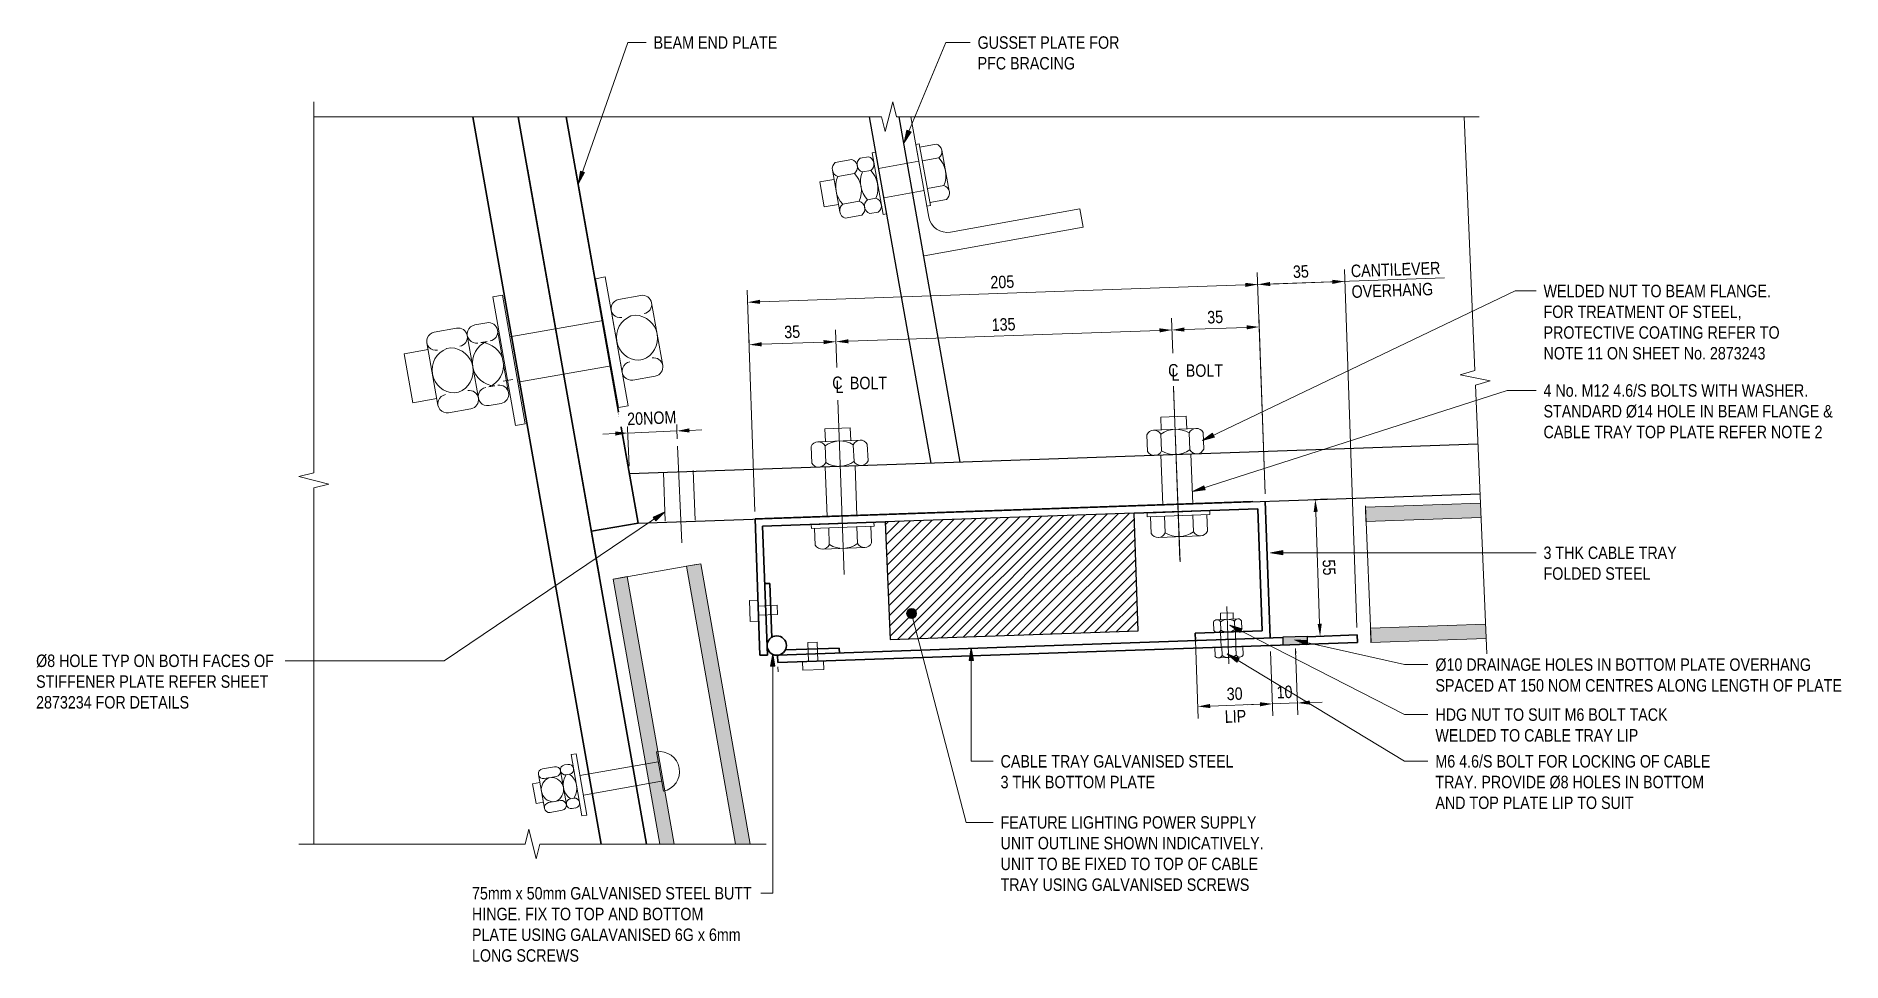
# Model space of a CAD drawing. Header units: metres. Extents: x 5.83 to 10.65, y 0.97 to 2.67.
# Drawn here: x 9.42 to 10.145, y 1.693 to 2.065 of the extents above; entities that cross this region are included whole.
import ezdxf

# ---------------------------------------------------------------- set-up
doc = ezdxf.new("R2010")
doc.units = ezdxf.units.M
doc.linetypes.add('JacobsCenter', pattern=[0.015, 0.009, -0.0015, 0.003, -0.0015])
doc.linetypes.add('JacobsDash', pattern=[0.0045, 0.003, -0.0015])
doc.layers.get('Defpoints').update_dxf_attribs({"color": 41})
for name, color, linetype, lineweight in [('A-ANNO-DIMS', 7, 'Continuous', 9), ('A-ANNO-NOTE', 7, 'Continuous', 9), ('A-DETL', 7, 'Continuous', 13), ('A-DETL-GENF', 7, 'Continuous', 9), ('G-ANNO-TEXT', 7, 'Continuous', 9)]:
    doc.layers.add(name, color=color, linetype=linetype, lineweight=lineweight)
doc.styles.add('Arial Narrow_1', font='ARIALN.TTF', dxfattribs={"height": 0.0025})
doc.styles.add('Arial Narrow_2', font='ARIALN.TTF', dxfattribs={"height": 0.005})
doc.dimstyles.new('Dimension_Standard_O__mm_', dxfattribs={"dimscale": 0.3048, "dimtxt": 0.005117, "dimasz": 0.016404, "dimexe": 0.015748, "dimexo": 0.009843, "dimgap": 0.009843, "dimtad": 1, "dimdec": 0, "dimlfac": 1000, "dimzin": 0, "dimdsep": 46, "dimtxsty": 'Arial Narrow_2', "dimsah": 1, "dimcen": 0.09, "dimaunit": 1, "dimadec": 4, "dimazin": 0, "dimtfac": 1, "dimtdec": 4, "dimtix": 1, "dimtmove": 0, "dimatfit": 3, "dimfxl": 1, "dimtvp": 1, "dimtfill": 1, "dimtolj": 1, "dimtzin": 0, "dimlwd": 18, "dimlwe": 18, "dimarcsym": 2})
doc.dimstyles.new('Dimension_Standard_T__mm__2', dxfattribs={"dimscale": 0.3048, "dimtxt": 0.005117, "dimasz": 0.016404, "dimexe": 0.015748, "dimexo": 0.009843, "dimgap": 0.006562, "dimtad": 1, "dimdec": 0, "dimlfac": 1000, "dimzin": 0, "dimdsep": 46, "dimtxsty": 'Arial Narrow_2', "dimsah": 1, "dimcen": 0.09, "dimaunit": 1, "dimadec": 4, "dimazin": 0, "dimtfac": 1, "dimtdec": 4, "dimtix": 1, "dimtmove": 0, "dimatfit": 3, "dimfxl": 1, "dimtvp": 1, "dimtolj": 1, "dimtzin": 0, "dimlwd": 18, "dimlwe": 18, "dimarcsym": 2})

msp = doc.modelspace()

# ---------------------------------------------------------------- blocks, each defined once
blk = doc.blocks.new('CS_DET_BreakLine_ViewScale - Std Break-6970492-DRG-2873236 - DETAIL F CABLE TRAY DETAIL')
at = {"layer": 'A-DETL-GENF'}
for p, q in [((0, 0), (0.102, 0)), ((0.102, 0), (0.1035, -0.006)), ((0.1035, -0.006), (0.1065, 0.006)), ((0.1065, 0.006), (0.108, 0)), ((0.108, 0), (0.216, 0))]:
    blk.add_line(p, q, dxfattribs=at)
blk = doc.blocks.new('CS_DET_BreakLine_ViewScale - Std Break-6970493-DRG-2873236 - DETAIL F CABLE TRAY DETAIL')
at = {"layer": 'A-DETL-GENF'}
for p, q in [((0, 0), (0.22803, 0)), ((0.22803, 0), (0.22953, -0.006)), ((0.22953, -0.006), (0.23253, 0.006)), ((0.23253, 0.006), (0.23403, 0)), ((0.23403, 0), (0.46807, 0))]:
    blk.add_line(p, q, dxfattribs=at)
blk = doc.blocks.new('CS_DET_BreakLine_ViewScale - Std Break-6970494-DRG-2873236 - DETAIL F CABLE TRAY DETAIL')
at = {"layer": 'A-DETL-GENF'}
for p, q in [((0, 0), (0.14309, 0)), ((0.14309, 0), (0.14459, -0.006)), ((0.14459, -0.006), (0.14759, 0.006)), ((0.14759, 0.006), (0.14909, 0)), ((0.14909, 0), (0.29818, 0))]:
    blk.add_line(p, q, dxfattribs=at)
blk = doc.blocks.new('CS_DET_BreakLine_ViewScale - Std Break-6970495-DRG-2873236 - DETAIL F CABLE TRAY DETAIL')
at = {"layer": 'A-DETL-GENF'}
for p, q in [((0.08486, 0), (-0.006, 0)), ((0.08636, 0.006), (0.08486, 0)), ((0.08936, -0.006), (0.08636, 0.006)), ((0.09086, 0), (0.08936, -0.006)), ((0.18171, 0), (0.09086, 0))]:
    blk.add_line(p, q, dxfattribs=at)
blk = doc.blocks.new('CS_Annot_Centreline Symbol4 - CS_Annot_Centreline Symbol-6057300-DRG-2873236 - DETAIL F CABLE TRAY DETAIL')
at = {"layer": 'A-ANNO-NOTE', "char_height": 0.0025, "attachment_point": 1, "style": 'Arial Narrow_1'}
for s, insert, width in [('C  ', (-0.00109, 0.00476), 0.0044093), ('L', (-0.00041, 0.00392), 0.0019241)]:
    blk.add_mtext(s, dxfattribs=dict(at, insert=insert, width=width))
blk = doc.blocks.new('DIMBLOCK16-DRG-2873236 - DETAIL F CABLE TRAY DETAIL')
at = {"layer": 'A-ANNO-DIMS', "color": 0, "lineweight": 18, "transparency": 16777216}
for p, q in [((9.91348, 1.88094), (9.91037, 1.96981)), ((9.70861, 1.87379), (9.70551, 1.96265)), ((9.71067, 1.95803), (9.90554, 1.96483))]:
    blk.add_line(p, q, dxfattribs=at)
at = {"layer": 'A-ANNO-DIMS', "color": 0, "transparency": 16777216}
for points in [[(9.90552, 1.96567), (9.90557, 1.964), (9.91054, 1.96501)], [(9.71064, 1.95886), (9.7107, 1.9572), (9.70567, 1.95785)]]:
    blk.add_solid(points, dxfattribs=at)
at = {"layer": 'Defpoints', "color": 0, "transparency": 16777216}
for p in [(9.91054, 1.96501), (9.91358, 1.87795), (9.70871, 1.87079)]:
    blk.add_point(p, dxfattribs=at)
at = {"layer": 'A-ANNO-DIMS', "color": 0, "lineweight": 18, "transparency": 16777216, "insert": (9.80795, 1.96598), "char_height": 0.005, "width": 0.0114039, "attachment_point": 5, "rotation": 2, "style": 'Arial Narrow_2'}
blk.add_mtext('\\A1;205', dxfattribs=at)
blk = doc.blocks.new('DIMBLOCK17-DRG-2873236 - DETAIL F CABLE TRAY DETAIL')
at = {"layer": 'A-ANNO-DIMS', "color": 0, "lineweight": 18, "transparency": 16777216}
for p, q in [((9.8764, 1.93735), (9.87591, 1.95152)), ((9.91348, 1.88094), (9.91097, 1.95274)), ((9.90614, 1.94777), (9.88107, 1.94689))]:
    blk.add_line(p, q, dxfattribs=at)
at = {"layer": 'A-ANNO-DIMS', "color": 0, "transparency": 16777216}
for points in [[(9.88104, 1.94773), (9.8811, 1.94606), (9.87608, 1.94672)], [(9.90611, 1.9486), (9.90617, 1.94694), (9.91114, 1.94794)]]:
    blk.add_solid(points, dxfattribs=at)
at = {"layer": 'Defpoints', "color": 0, "transparency": 16777216}
for p in [(9.87608, 1.94672), (9.87651, 1.93435), (9.91358, 1.87795)]:
    blk.add_point(p, dxfattribs=at)
at = {"layer": 'A-ANNO-DIMS', "color": 0, "lineweight": 18, "transparency": 16777216, "insert": (9.89345, 1.95188), "char_height": 0.005, "width": 0.0076026, "attachment_point": 5, "rotation": 2, "style": 'Arial Narrow_2'}
blk.add_mtext('\\A1;35', dxfattribs=at)
blk = doc.blocks.new('DIMBLOCK18-DRG-2873236 - DETAIL F CABLE TRAY DETAIL')
at = {"layer": 'A-ANNO-DIMS', "color": 0, "lineweight": 18, "transparency": 16777216}
for p, q in [((9.8764, 1.93735), (9.87591, 1.95152)), ((9.74152, 1.93167), (9.74099, 1.9468)), ((9.87108, 1.94654), (9.74616, 1.94218))]:
    blk.add_line(p, q, dxfattribs=at)
at = {"layer": 'A-ANNO-DIMS', "color": 0, "transparency": 16777216}
for points in [[(9.87105, 1.94738), (9.87111, 1.94571), (9.87608, 1.94672)], [(9.74613, 1.94301), (9.74619, 1.94135), (9.74116, 1.94201)]]:
    blk.add_solid(points, dxfattribs=at)
at = {"layer": 'Defpoints', "color": 0, "transparency": 16777216}
for p in [(9.74116, 1.94201), (9.87651, 1.93435), (9.74163, 1.92867)]:
    blk.add_point(p, dxfattribs=at)
at = {"layer": 'A-ANNO-DIMS', "color": 0, "lineweight": 18, "transparency": 16777216, "insert": (9.80846, 1.94891), "char_height": 0.005, "width": 0.0114039, "attachment_point": 5, "rotation": 2, "style": 'Arial Narrow_2'}
blk.add_mtext('\\A1;135', dxfattribs=at)
blk = doc.blocks.new('DIMBLOCK19-DRG-2873236 - DETAIL F CABLE TRAY DETAIL')
at = {"layer": 'A-ANNO-DIMS', "color": 0, "lineweight": 18, "transparency": 16777216}
for p, q in [((9.70648, 1.93478), (9.7061, 1.94559)), ((9.74152, 1.93167), (9.74099, 1.9468)), ((9.73616, 1.94183), (9.71127, 1.94096))]:
    blk.add_line(p, q, dxfattribs=at)
at = {"layer": 'A-ANNO-DIMS', "color": 0, "transparency": 16777216}
for points in [[(9.71124, 1.9418), (9.7113, 1.94013), (9.70627, 1.94079)], [(9.73613, 1.94267), (9.73619, 1.941), (9.74116, 1.94201)]]:
    blk.add_solid(points, dxfattribs=at)
at = {"layer": 'Defpoints', "color": 0, "transparency": 16777216}
for p in [(9.70627, 1.94079), (9.70658, 1.93178), (9.74163, 1.92867)]:
    blk.add_point(p, dxfattribs=at)
at = {"layer": 'A-ANNO-DIMS', "color": 0, "lineweight": 18, "transparency": 16777216, "insert": (9.72356, 1.94595), "char_height": 0.005, "width": 0.0076026, "attachment_point": 5, "rotation": 2, "style": 'Arial Narrow_2'}
blk.add_mtext('\\A1;35', dxfattribs=at)
blk = doc.blocks.new('DIMBLOCK20-DRG-2873236 - DETAIL F CABLE TRAY DETAIL')
at = {"layer": 'A-ANNO-DIMS', "color": 0, "lineweight": 18, "transparency": 16777216}
for p, q in [((9.88551, 1.82193), (9.8866, 1.79068)), ((9.91569, 1.81752), (9.91659, 1.79172)), ((9.91143, 1.79635), (9.89143, 1.79565))]:
    blk.add_line(p, q, dxfattribs=at)
at = {"layer": 'A-ANNO-DIMS', "color": 0, "transparency": 16777216}
for points in [[(9.8914, 1.79648), (9.89146, 1.79482), (9.88644, 1.79547)], [(9.9114, 1.79718), (9.91146, 1.79551), (9.91643, 1.79652)]]:
    blk.add_solid(points, dxfattribs=at)
at = {"layer": 'Defpoints', "color": 0, "transparency": 16777216}
for p in [(9.88541, 1.82493), (9.91559, 1.82052), (9.88644, 1.79547)]:
    blk.add_point(p, dxfattribs=at)
at = {"layer": 'A-ANNO-DIMS', "color": 0, "lineweight": 18, "transparency": 16777216, "char_height": 0.005, "width": 0.0103318, "attachment_point": 5, "rotation": 2, "style": 'Arial Narrow_2'}
for s, insert in [('\\A1;30', (9.90127, 1.80055)), ('\\A1;LIP', (9.90159, 1.7915))]:
    blk.add_mtext(s, dxfattribs=dict(at, insert=insert))
blk = doc.blocks.new('DIMBLOCK21-DRG-2873236 - DETAIL F CABLE TRAY DETAIL')
at = {"layer": 'A-ANNO-DIMS', "color": 0, "lineweight": 18, "transparency": 16777216}
for p, q in [((9.91569, 1.81752), (9.91659, 1.79172)), ((9.92575, 1.81797), (9.92665, 1.79208)), ((9.91143, 1.79635), (9.90643, 1.79617)), ((9.92649, 1.79687), (9.91643, 1.79652)), ((9.93148, 1.79705), (9.93648, 1.79722))]:
    blk.add_line(p, q, dxfattribs=at)
at = {"layer": 'A-ANNO-DIMS', "color": 0, "transparency": 16777216}
for points in [[(9.9114, 1.79718), (9.91146, 1.79551), (9.91643, 1.79652)], [(9.93145, 1.79788), (9.93151, 1.79621), (9.92649, 1.79687)]]:
    blk.add_solid(points, dxfattribs=at)
at = {"layer": 'Defpoints', "color": 0, "transparency": 16777216}
for p in [(9.91559, 1.82052), (9.92565, 1.82097), (9.91643, 1.79652)]:
    blk.add_point(p, dxfattribs=at)
at = {"layer": 'A-ANNO-DIMS', "color": 0, "lineweight": 18, "transparency": 16777216, "insert": (9.9213, 1.80125), "char_height": 0.005, "width": 0.0076026, "attachment_point": 5, "rotation": 2, "style": 'Arial Narrow_2'}
blk.add_mtext('\\A1;10', dxfattribs=at)
blk = doc.blocks.new('DIMBLOCK22-DRG-2873236 - DETAIL F CABLE TRAY DETAIL')
at = {"layer": 'A-ANNO-DIMS', "color": 0, "lineweight": 18, "transparency": 16777216}
for p, q in [((9.91348, 1.88094), (9.91037, 1.96981)), ((9.94052, 1.96606), (9.91554, 1.96518)), ((9.95038, 1.8272), (9.94535, 1.97103))]:
    blk.add_line(p, q, dxfattribs=at)
at = {"layer": 'A-ANNO-DIMS', "color": 0, "transparency": 16777216}
for points in [[(9.91551, 1.96602), (9.91557, 1.96435), (9.91054, 1.96501)], [(9.94049, 1.96689), (9.94055, 1.96522), (9.94552, 1.96623)]]:
    blk.add_solid(points, dxfattribs=at)
at = {"layer": 'Defpoints', "color": 0, "transparency": 16777216}
for p in [(9.91054, 1.96501), (9.91358, 1.87795), (9.95048, 1.8242)]:
    blk.add_point(p, dxfattribs=at)
at = {"layer": 'A-ANNO-DIMS', "color": 0, "lineweight": 18, "transparency": 16777216, "insert": (9.92787, 1.97017), "char_height": 0.005, "width": 0.0076026, "attachment_point": 5, "rotation": 2, "style": 'Arial Narrow_2'}
blk.add_mtext('\\A1;35', dxfattribs=at)
blk = doc.blocks.new('DIMBLOCK23-DRG-2873236 - DETAIL F CABLE TRAY DETAIL')
at = {"layer": 'A-ANNO-DIMS', "color": 0, "lineweight": 18, "transparency": 16777216}
for p, q in [((9.93313, 1.87863), (9.93846, 1.87882)), ((9.93541, 1.82868), (9.93384, 1.87365)), ((9.93505, 1.82366), (9.94038, 1.82385))]:
    blk.add_line(p, q, dxfattribs=at)
at = {"layer": 'A-ANNO-DIMS', "color": 0, "transparency": 16777216}
for points in [[(9.93467, 1.87368), (9.93301, 1.87362), (9.93367, 1.87865)], [(9.93625, 1.82871), (9.93458, 1.82865), (9.93559, 1.82368)]]:
    blk.add_solid(points, dxfattribs=at)
at = {"layer": 'Defpoints', "color": 0, "transparency": 16777216}
for p in [(9.93013, 1.87852), (9.93367, 1.87865), (9.93205, 1.82356)]:
    blk.add_point(p, dxfattribs=at)
at = {"layer": 'A-ANNO-DIMS', "color": 0, "lineweight": 18, "transparency": 16777216, "insert": (9.93917, 1.85132), "char_height": 0.005, "width": 0.0076026, "attachment_point": 5, "rotation": 272, "style": 'Arial Narrow_2'}
blk.add_mtext('\\A1;55', dxfattribs=at)
blk = doc.blocks.new('DIMBLOCK24-DRG-2873236 - DETAIL F CABLE TRAY DETAIL')
at = {"layer": 'A-ANNO-DIMS', "color": 0, "lineweight": 18, "transparency": 16777216}
for p, q in [((9.65806, 1.89204), (9.6573, 1.91012)), ((9.67743, 1.90297), (9.67709, 1.91095)), ((9.65251, 1.90512), (9.64751, 1.90491)), ((9.6773, 1.90616), (9.6575, 1.90533)), ((9.68229, 1.90637), (9.68729, 1.90658))]:
    blk.add_line(p, q, dxfattribs=at)
at = {"layer": 'A-ANNO-DIMS', "color": 0, "transparency": 16777216}
for points in [[(9.65247, 1.90595), (9.65254, 1.90428), (9.6575, 1.90533)], [(9.68226, 1.9072), (9.68233, 1.90554), (9.6773, 1.90616)]]:
    blk.add_solid(points, dxfattribs=at)
at = {"layer": 'Defpoints', "color": 0, "transparency": 16777216}
for p in [(9.67756, 1.89998), (9.65819, 1.88904)]:
    blk.add_point(p, dxfattribs=at)
at = {"layer": 'A-ANNO-DIMS', "color": 0, "lineweight": 18, "transparency": 16777216, "insert": (9.66716, 1.91132), "char_height": 0.005, "width": 0.0256345, "attachment_point": 5, "rotation": 2.40956, "style": 'Arial Narrow_2', "bg_fill": 3, "box_fill_scale": 1.1, "bg_fill_color": 256, "bg_fill_true_color": 13158600, "bg_fill_transparency": 0}
blk.add_mtext('\\A1;20NOM', dxfattribs=at)
at = {"layer": 'Defpoints', "color": 0, "transparency": 16777216}
blk.add_point((9.6575, 1.90533), dxfattribs=at)

# ---------------------------------------------------------------- dimensions: what is measured, and where the dimension line sits
at = {"layer": 'A-ANNO-DIMS', "lineweight": 18}
for base, p1, p2, angle, override, picture, middle in [((9.70627, 1.94079), (9.74163, 1.92867), (9.70658, 1.93178), 2, {"dimpost": '<>', "dimfxl": 0.035178}, 'DIMBLOCK19-DRG-2873236 - DETAIL F CABLE TRAY DETAIL', (9.72356, 1.94595)), ((9.93367, 1.87865), (9.93205, 1.82356), (9.93013, 1.87852), 272, {"dimpost": '<>', "dimfxl": 0.055}, 'DIMBLOCK23-DRG-2873236 - DETAIL F CABLE TRAY DETAIL', (9.93917, 1.85132)), ((9.91643, 1.79652), (9.92565, 1.82097), (9.91559, 1.82052), 2, {"dimpost": '<>', "dimfxl": 0.010068}, 'DIMBLOCK21-DRG-2873236 - DETAIL F CABLE TRAY DETAIL', (9.9213, 1.80125))]:
    dim = msp.add_linear_dim(base=base, p1=p1, p2=p2, angle=angle, dimstyle='Dimension_Standard_T__mm__2', override=override, dxfattribs=at)
    dim.commit()
    dim.dimension.update_dxf_attribs({"geometry": picture, "text_midpoint": middle})
dim = msp.add_linear_dim(base=(9.88644, 1.79547), p1=(9.91559, 1.82052), p2=(9.88541, 1.82493), angle=2, text='<>\\XLIP', dimstyle='Dimension_Standard_T__mm__2', override={"dimpost": '<>', "dimfxl": 0.0305}, dxfattribs=at)
dim.commit()
dim.dimension.update_dxf_attribs({"geometry": 'DIMBLOCK20-DRG-2873236 - DETAIL F CABLE TRAY DETAIL', "text_midpoint": (9.90143, 1.796)})

# ---------------------------------------------------------------- hatches: boundary and pattern name
at = {"layer": 'A-DETL-GENF', "true_color": 0x78aac8}
h = msp.add_hatch(dxfattribs=at)
h.set_pattern_fill('FP_1', color=143, style=0, pattern_type=2)
h.set_pattern_definition([(45, (3.5437894, 0), (-0.0021213203, 0.0021213203), [])])
h.paths.add_polyline_path([(9.76295, 1.82242), (9.86255, 1.8259), (9.86091, 1.8731), (9.76097, 1.86961)])
at = {"layer": 'A-DETL-GENF', "true_color": 0xc0c0c0}
for points in [[(9.95396, 1.86974), (10.00026, 1.87135), (10.00001, 1.87709), (9.95376, 1.87548)], [(9.70084, 1.74021), (9.70667, 1.74021), (9.68681, 1.85283), (9.68115, 1.85183)], [(9.67621, 1.74021), (9.65727, 1.84762), (9.65161, 1.84662), (9.67037, 1.74021)], [(9.95599, 1.82116), (10.0023, 1.82278), (10.00206, 1.82852), (9.95579, 1.8269)], [(9.92067, 1.82028), (9.93056, 1.82063), (9.93056, 1.82363), (9.92056, 1.82328)]]:
    msp.add_hatch(color=9, dxfattribs=at).paths.add_polyline_path(points)
at = {"layer": 'G-ANNO-TEXT'}
for points in [[(9.76857, 2.02202), (9.7713, 2.02631), (9.76967, 2.02698)], [(9.63767, 2.00552), (9.64015, 2.00994), (9.63849, 2.01053)], [(9.88831, 1.90236), (9.8932, 1.90372), (9.89244, 1.90531)], [(9.88435, 1.8818), (9.88938, 1.88249), (9.88884, 1.88417)], [(9.67239, 1.87363), (9.66776, 1.87157), (9.66874, 1.8701)], [(9.91562, 1.85721), (9.92062, 1.85633), (9.92062, 1.85809)], [(9.8994, 1.82819), (9.90344, 1.82512), (9.90425, 1.82669)], [(9.92527, 1.8222), (9.92996, 1.82024), (9.93034, 1.82196)], [(9.71576, 1.81663), (9.71488, 1.81163), (9.71664, 1.81163)], [(9.79546, 1.81899), (9.79458, 1.81399), (9.79634, 1.81399)], [(9.8983, 1.81661), (9.90212, 1.81326), (9.90303, 1.81477)]]:
    msp.add_hatch(color=256, dxfattribs=at).paths.add_polyline_path(points)
h = msp.add_hatch(color=256, dxfattribs=at)
edge = h.paths.add_edge_path()
edge.add_arc((9.77154, 1.83284), 0.002, 0, 360)

# ---------------------------------------------------------------- linework, layer by layer
at = {"layer": 'A-DETL', "lineweight": 35}
for p, q in [((9.64679, 1.74021), (9.59527, 2.03239)), ((9.61355, 2.03239), (9.64616, 1.84744)), ((9.63276, 2.03239), (9.66171, 1.86915)), ((9.66507, 1.74021), (9.61727, 2.01128)), ((9.6365, 2.01128), (9.66171, 1.86915)), ((9.70871, 1.87079), (9.90859, 1.87777)), ((9.86091, 1.8731), (9.91057, 1.87484)), ((9.91239, 1.82587), (9.91057, 1.87484)), ((9.9155, 1.82298), (9.91358, 1.87795)), ((9.64292, 1.86584), (9.66171, 1.86915)), ((9.71063, 1.81602), (9.70871, 1.87079)), ((9.71169, 1.86789), (9.76097, 1.86961)), ((9.71362, 1.81602), (9.71169, 1.86789)), ((9.71255, 1.84485), (9.71455, 1.84492)), ((9.71536, 1.823), (9.71455, 1.84492)), ((9.71763, 1.81607), (9.92057, 1.82316)), ((9.71774, 1.81307), (9.95058, 1.8212)), ((9.88541, 1.82493), (9.91239, 1.82587)), ((9.88552, 1.82193), (9.88541, 1.82493)), ((9.93056, 1.82351), (9.95048, 1.8242)), ((9.95058, 1.8212), (9.95048, 1.8242)), ((9.71063, 1.81602), (9.71362, 1.81602)), ((9.71763, 1.81607), (9.71774, 1.81307)), ((9.72083, 1.81818), (9.74243, 1.81894)), ((9.74243, 1.81894), (9.7425, 1.81694))]:
    msp.add_line(p, q, dxfattribs=at)
at = {"layer": 'A-DETL', "lineweight": 25}
for p, q in [((9.75451, 2.03239), (9.77931, 1.89327)), ((9.76641, 2.03239), (9.79087, 1.89367)), ((9.65819, 1.88904), (9.99901, 1.90094)), ((9.66171, 1.86915), (9.99985, 1.88096)), ((9.93056, 1.82363), (9.92056, 1.82328)), ((9.92056, 1.82328), (9.92067, 1.82028)), ((9.92067, 1.82028), (9.93056, 1.82063)), ((9.93056, 1.82063), (9.93056, 1.82363))]:
    msp.add_line(p, q, dxfattribs=at)
at = {"layer": 'A-DETL'}
for p, q in [((9.77121, 2.03239), (9.77847, 1.99207)), ((9.78718, 1.98602), (9.83915, 1.99538)), ((9.83915, 1.99538), (9.84048, 1.988)), ((9.77651, 1.97648), (9.84048, 1.988)), ((9.8716, 1.91172), (9.88179, 1.91214)), ((9.87181, 1.90664), (9.8716, 1.91172)), ((9.88179, 1.91214), (9.882, 1.90704)), ((9.73386, 1.90181), (9.75085, 1.90248)), ((9.73671, 1.90701), (9.74691, 1.90743)), ((9.73693, 1.90193), (9.73671, 1.90701)), ((9.74691, 1.90743), (9.74712, 1.90233)), ((9.74839, 1.89389), (9.7481, 1.90064)), ((9.75402, 1.89413), (9.75374, 1.90088)), ((9.86629, 1.89789), (9.86601, 1.90464)), ((9.86874, 1.90652), (9.88573, 1.90719)), ((9.87193, 1.89812), (9.87165, 1.90488)), ((9.88327, 1.8986), (9.88298, 1.90535)), ((9.8889, 1.89884), (9.88862, 1.90559)), ((9.73141, 1.89318), (9.73113, 1.89993)), ((9.73705, 1.89341), (9.73676, 1.90017)), ((9.87243, 1.87651), (9.87168, 1.8965)), ((9.88442, 1.87693), (9.88367, 1.89691)), ((9.6726, 1.86988), (9.67191, 1.88952)), ((9.68459, 1.8703), (9.68384, 1.89028)), ((9.73755, 1.8718), (9.7368, 1.89178)), ((9.74954, 1.87222), (9.74879, 1.8922)), ((9.86613, 1.8731), (9.89129, 1.87409)), ((9.86619, 1.87164), (9.86613, 1.8731)), ((9.89135, 1.87263), (9.86619, 1.87164)), ((9.86746, 1.87169), (9.86773, 1.86497)), ((9.8731, 1.87191), (9.87337, 1.86519)), ((9.88444, 1.87236), (9.8847, 1.86564)), ((9.89008, 1.87258), (9.89034, 1.86586)), ((9.89129, 1.87409), (9.89135, 1.87263)), ((9.73125, 1.86838), (9.75641, 1.86938)), ((9.73131, 1.86693), (9.73125, 1.86838)), ((9.75647, 1.86792), (9.73131, 1.86693)), ((9.73258, 1.86698), (9.73285, 1.86026)), ((9.73822, 1.8672), (9.73848, 1.86048)), ((9.74956, 1.86765), (9.74982, 1.86093)), ((9.75519, 1.86787), (9.75546, 1.86115)), ((9.75641, 1.86938), (9.75647, 1.86792)), ((9.88759, 1.86403), (9.87087, 1.86335)), ((9.75271, 1.85932), (9.73598, 1.85864)), ((9.70641, 1.83806), (9.70985, 1.83819)), ((9.70673, 1.8296), (9.70641, 1.83806)), ((9.70985, 1.83819), (9.71016, 1.82973)), ((9.71756, 1.83612), (9.70994, 1.83583)), ((9.70994, 1.83583), (9.71007, 1.83209)), ((9.71756, 1.83612), (9.7177, 1.83237)), ((9.71016, 1.82973), (9.70673, 1.8296)), ((9.71007, 1.83209), (9.7177, 1.83237)), ((9.89288, 1.826), (9.89274, 1.82938)), ((9.8941, 1.83032), (9.9026, 1.83066)), ((9.89553, 1.83292), (9.90063, 1.83313)), ((9.89564, 1.83038), (9.89553, 1.83292)), ((9.8957, 1.82612), (9.89556, 1.8295)), ((9.90063, 1.83313), (9.90073, 1.83058)), ((9.90137, 1.82636), (9.90123, 1.82974)), ((9.90419, 1.82648), (9.90404, 1.82986)), ((9.72983, 1.82113), (9.73358, 1.82126)), ((9.72983, 1.82113), (9.7301, 1.8135)), ((9.73384, 1.81363), (9.73358, 1.82126)), ((9.89582, 1.81929), (9.89559, 1.82529)), ((9.90181, 1.8195), (9.90159, 1.8255)), ((9.72774, 1.81342), (9.7362, 1.81372)), ((9.72786, 1.80999), (9.72774, 1.81342)), ((9.7301, 1.8135), (9.73384, 1.81363)), ((9.7362, 1.81372), (9.73632, 1.81028)), ((9.90455, 1.8196), (9.89325, 1.81915)), ((9.89325, 1.81915), (9.89338, 1.81579)), ((9.90331, 1.81532), (9.89495, 1.81498)), ((9.89607, 1.81926), (9.8962, 1.8159)), ((9.90173, 1.81948), (9.90187, 1.81612)), ((9.90455, 1.8196), (9.90469, 1.81624)), ((9.73632, 1.81028), (9.72786, 1.80999))]:
    msp.add_line(p, q, dxfattribs=at)
at = {"layer": 'A-DETL', "lineweight": 9}
for p, q in [((9.75417, 2.01634), (9.7509, 2.01578)), ((9.75705, 2.01815), (9.75564, 2.01789)), ((9.75564, 2.01789), (9.76006, 1.9931)), ((9.76146, 1.99335), (9.75705, 2.01815)), ((9.77316, 2.0212), (9.77456, 2.02146)), ((9.77769, 1.99643), (9.77316, 2.0212)), ((9.77456, 2.02146), (9.77912, 1.99669)), ((9.7748, 2.0202), (9.78144, 2.02142)), ((9.78364, 2.01895), (9.78667, 2.00249)), ((9.74267, 1.99417), (9.73969, 2.01089)), ((9.74754, 2.01516), (9.74089, 2.01397)), ((9.74853, 2.0096), (9.74188, 2.00842)), ((9.75516, 2.01078), (9.75183, 2.01019)), ((9.75821, 2.0116), (9.77438, 2.01455)), ((9.77582, 2.01466), (9.78246, 2.01587)), ((9.73467, 2.00621), (9.74034, 2.00722)), ((9.73644, 1.99616), (9.73467, 2.00621)), ((9.76032, 1.99979), (9.77656, 2.00271)), ((9.77787, 2.0035), (9.78449, 2.00471)), ((9.74213, 1.99718), (9.73644, 1.99616)), ((9.75052, 1.99843), (9.74387, 1.99724)), ((9.75715, 1.99961), (9.75383, 1.99902)), ((9.77912, 1.99669), (9.77769, 1.99643)), ((9.77889, 1.99795), (9.78551, 1.99916)), ((9.75151, 1.99288), (9.74486, 1.99169)), ((9.75814, 1.99406), (9.75477, 1.99348)), ((9.76006, 1.9931), (9.76146, 1.99335)), ((9.90554, 1.96483), (9.9855, 1.96763)), ((10.00001, 1.87709), (9.95376, 1.87548)), ((9.95376, 1.87548), (9.95396, 1.86974)), ((9.95608, 1.82111), (9.95377, 1.87606)), ((9.95396, 1.86974), (10.00026, 1.87135)), ((9.65182, 1.84662), (9.68502, 1.85251)), ((9.68681, 1.85283), (9.68115, 1.85183)), ((9.68115, 1.85183), (9.70084, 1.74021)), ((9.70667, 1.74021), (9.68681, 1.85283)), ((9.65727, 1.84762), (9.65161, 1.84662)), ((9.65161, 1.84662), (9.67037, 1.74021)), ((9.67621, 1.74021), (9.65727, 1.84762)), ((10.00206, 1.82852), (9.95579, 1.8269)), ((9.95579, 1.8269), (9.95599, 1.82116)), ((9.95599, 1.82116), (10.0023, 1.82278))]:
    msp.add_line(p, q, dxfattribs=at)
at = {"layer": 'A-DETL', "color": 252, "true_color": 0x888888}
for p, q in [((9.64461, 1.96733), (9.64851, 1.96802)), ((9.65378, 1.91561), (9.64461, 1.96733)), ((9.64851, 1.96802), (9.65769, 1.9163)), ((9.60719, 1.96069), (9.60328, 1.96)), ((9.60328, 1.96), (9.61246, 1.90828)), ((9.61636, 1.90897), (9.60719, 1.96069)), ((9.65386, 1.959), (9.66283, 1.96059)), ((9.65533, 1.92961), (9.65087, 1.95472)), ((9.65882, 1.95237), (9.66046, 1.95266)), ((9.67157, 1.93249), (9.66712, 1.9576)), ((9.67157, 1.93249), (9.66712, 1.9576)), ((9.57983, 1.94587), (9.5888, 1.94746)), ((9.59753, 1.91936), (9.59308, 1.94447)), ((9.59753, 1.91936), (9.59308, 1.94447)), ((9.59607, 1.94875), (9.60094, 1.94961)), ((9.60968, 1.92151), (9.60522, 1.94662)), ((9.56776, 1.93718), (9.57731, 1.93888)), ((9.57125, 1.91749), (9.56776, 1.93718)), ((9.58129, 1.91647), (9.57683, 1.94158)), ((9.58478, 1.93924), (9.58642, 1.93953)), ((9.60103, 1.94212), (9.59856, 1.94169)), ((9.66198, 1.93454), (9.66362, 1.93483)), ((9.60419, 1.92429), (9.60173, 1.92385)), ((9.60746, 1.92615), (9.61136, 1.92684)), ((9.65961, 1.92661), (9.66858, 1.9282)), ((9.57125, 1.91749), (9.58081, 1.91918)), ((9.58557, 1.91348), (9.59454, 1.91507)), ((9.58795, 1.92141), (9.58958, 1.9217)), ((9.60182, 1.91636), (9.60669, 1.91723)), ((9.65769, 1.9163), (9.65378, 1.91561)), ((9.61636, 1.90897), (9.61246, 1.90828)), ((9.66902, 1.77722), (9.67181, 1.76146)), ((9.61928, 1.76438), (9.62068, 1.7565))]:
    msp.add_line(p, q, dxfattribs=at)
at = {"layer": 'A-DETL', "color": 252, "linetype": 'JacobsDash', "true_color": 0x888888}
for p, q in [((9.64758, 1.95058), (9.61016, 1.94395)), ((9.65081, 1.93235), (9.61339, 1.92572)), ((9.63831, 1.76774), (9.66972, 1.77328)), ((9.61928, 1.76438), (9.62223, 1.76491)), ((9.6397, 1.75986), (9.67111, 1.7654)), ((9.62068, 1.7565), (9.62362, 1.75702))]:
    msp.add_line(p, q, dxfattribs=at)
at = {"layer": 'A-DETL', "linetype": 'JacobsCenter', "lineweight": 9}
for p, q in [((9.87931, 1.85423), (9.87671, 1.92418)), ((9.87933, 1.85356), (9.87673, 1.92351)), ((9.74442, 1.84855), (9.74183, 1.9185)), ((9.67919, 1.86124), (9.67756, 1.89998)), ((9.89895, 1.81264), (9.89809, 1.83566))]:
    msp.add_line(p, q, dxfattribs=at)
at = {"layer": 'A-DETL', "color": 143, "lineweight": 25, "true_color": 0x78aac8}
for p, q in [((9.86091, 1.8731), (9.76097, 1.86961)), ((9.86255, 1.8259), (9.86091, 1.8731)), ((9.76097, 1.86961), (9.76295, 1.82242)), ((9.76295, 1.82242), (9.86255, 1.8259))]:
    msp.add_line(p, q, dxfattribs=at)
at = {"layer": 'A-DETL', "color": 7, "lineweight": 9, "true_color": 0xffffff}
for p, q in [((9.92572, 1.81882), (9.92579, 1.81679)), ((9.7178, 1.81143), (9.71787, 1.80941))]:
    msp.add_line(p, q, dxfattribs=at)
at = {"layer": 'A-DETL', "color": 252, "lineweight": 9, "true_color": 0x888888}
for p, q in [((9.62815, 1.77128), (9.62329, 1.77043)), ((9.63286, 1.75607), (9.63046, 1.76966)), ((9.63286, 1.75607), (9.63046, 1.76966)), ((9.63286, 1.75607), (9.63046, 1.76966)), ((9.63345, 1.77222), (9.63209, 1.77198)), ((9.63677, 1.77646), (9.6348, 1.77611)), ((9.6348, 1.77611), (9.63914, 1.75149)), ((9.64111, 1.75184), (9.63677, 1.77646)), ((9.62407, 1.75452), (9.62167, 1.76811)), ((9.62407, 1.75452), (9.62167, 1.76811)), ((9.62407, 1.75452), (9.62167, 1.76811)), ((9.62884, 1.76734), (9.62399, 1.76649)), ((9.63278, 1.76804), (9.63415, 1.76828)), ((9.63054, 1.75769), (9.62569, 1.75683)), ((9.63448, 1.75838), (9.63585, 1.75862)), ((9.63124, 1.75375), (9.62638, 1.75289)), ((9.63655, 1.75469), (9.63518, 1.75444)), ((9.63914, 1.75149), (9.64111, 1.75184))]:
    msp.add_line(p, q, dxfattribs=at)
at = {"layer": 'A-DETL', "lineweight": 35}
msp.add_circle((9.71736, 1.81995), 0.00389, dxfattribs=at)
at = {"layer": 'A-DETL', "lineweight": 9}
for centre, radius, start, end in [((9.75324, 2.01331), 0.00317, 307.32809, 72.88916), ((9.78052, 2.01838), 0.00317, 307.57254, 73.13361), ((9.74281, 2.01145), 0.00317, 127.32809, 252.88916), ((9.74661, 2.01212), 0.00317, 307.32809, 72.88916), ((9.74117, 2.00253), 0.01021, 336.3561, 43.86116), ((9.75277, 2.01322), 0.00317, 126.17076, 252.88916), ((9.76119, 2.00609), 0.01021, 156.3561, 223.86116), ((9.7478, 2.00371), 0.01021, 336.3561, 43.86116), ((9.77512, 2.00876), 0.01021, 336.60055, 44.10561), ((9.75123, 2.00432), 0.01021, 156.3561, 223.86116), ((9.78357, 2.00167), 0.00317, 307.57254, 73.13361), ((9.74579, 1.99472), 0.00317, 127.32809, 252.88916), ((9.74959, 1.9954), 0.00317, 307.32809, 72.88916), ((9.75575, 1.9965), 0.00317, 127.32809, 251.98995), ((9.75622, 1.99658), 0.00317, 307.32809, 72.88916)]:
    msp.add_arc(centre, radius, start, end, dxfattribs=at)
at = {"layer": 'A-DETL'}
for centre, radius, start, end in [((9.78585, 1.9934), 0.0075, 190.21055, 280.21055), ((9.73401, 1.8986), 0.00317, 29.62902, 155.19009), ((9.74279, 1.89192), 0.01021, 58.65703, 126.16209), ((9.75098, 1.89931), 0.00317, 29.62902, 155.19009), ((9.86889, 1.90331), 0.00317, 29.62902, 155.19009), ((9.87767, 1.89663), 0.01021, 58.65703, 126.16209), ((9.88586, 1.90402), 0.00317, 29.62902, 155.19009), ((9.73417, 1.89475), 0.00317, 209.62902, 335.19009), ((9.74236, 1.90214), 0.01021, 238.65703, 306.16209), ((9.75114, 1.89546), 0.00317, 209.62902, 335.19009), ((9.86905, 1.89946), 0.00317, 209.62902, 335.19009), ((9.87724, 1.90685), 0.01021, 238.65703, 306.16209), ((9.88602, 1.90017), 0.00317, 209.62902, 335.19009), ((9.87049, 1.86653), 0.00317, 209.4865, 335.04757), ((9.8787, 1.8739), 0.01021, 238.5145, 306.01956), ((9.88747, 1.8672), 0.00317, 209.4865, 335.04757), ((9.73561, 1.86182), 0.00317, 209.4865, 335.04757), ((9.74382, 1.86919), 0.01021, 238.5145, 306.01956), ((9.75258, 1.86249), 0.00317, 209.4865, 335.04757), ((9.89418, 1.82871), 0.00159, 29.62902, 155.19009), ((9.89857, 1.82538), 0.00511, 58.65703, 126.16209), ((9.90266, 1.82907), 0.00159, 29.62902, 155.19009), ((9.89426, 1.82679), 0.00159, 209.62902, 335.19009), ((9.89835, 1.83048), 0.00511, 238.65703, 306.16209), ((9.90275, 1.82715), 0.00159, 209.62902, 335.19009), ((9.89476, 1.81657), 0.00159, 209.4865, 335.04757), ((9.89887, 1.82025), 0.00511, 238.5145, 306.01956), ((9.90325, 1.8169), 0.00159, 209.4865, 335.04757)]:
    msp.add_arc(centre, radius, start, end, dxfattribs=at)
at = {"layer": 'A-DETL', "color": 252, "true_color": 0x888888}
for centre, radius, start, end in [((9.65451, 1.95536), 0.00369, 100.05819, 280.05819), ((9.66348, 1.95695), 0.00369, 280.05819, 100.05819), ((9.66219, 1.94377), 0.00924, 111.4138, 268.70257), ((9.66025, 1.94343), 0.00924, 291.4138, 88.70257), ((9.58047, 1.94223), 0.00369, 100.05819, 280.05819), ((9.58944, 1.94382), 0.00369, 280.05819, 100.05819), ((9.59672, 1.94511), 0.00369, 100.05819, 280.05819), ((9.60159, 1.94598), 0.00369, 280.05819, 100.05819), ((9.58816, 1.93064), 0.00924, 111.4138, 268.70257), ((9.58621, 1.9303), 0.00924, 291.4138, 88.70257), ((9.6044, 1.93352), 0.00924, 111.4138, 268.70257), ((9.59836, 1.93245), 0.00924, 291.4138, 88.70257), ((9.65896, 1.93025), 0.0037, 100.05819, 280.05819), ((9.66793, 1.93184), 0.00369, 280.05819, 100.05819), ((9.5939, 1.91871), 0.00369, 280.05819, 100.05819), ((9.60117, 1.92), 0.00369, 100.05819, 280.05819), ((9.60604, 1.92086), 0.00369, 280.05819, 100.05819), ((9.58493, 1.91712), 0.00369, 100.05819, 280.05819), ((9.67033, 1.76932), 0.008, 280.60372, 99.45447)]:
    msp.add_arc(centre, radius, start, end, dxfattribs=at)
at = {"layer": 'A-DETL', "color": 252, "lineweight": 9, "true_color": 0x888888}
for centre, radius, start, end in [((9.62364, 1.76846), 0.002, 100, 280), ((9.6285, 1.76931), 0.002, 280, 100), ((9.63243, 1.77001), 0.002, 100, 280), ((9.6338, 1.77025), 0.002, 280, 100), ((9.62779, 1.76218), 0.005, 111.35562, 268.64438), ((9.62674, 1.762), 0.005, 291.35562, 88.64438), ((9.63856, 1.76408), 0.00701, 145.61038, 234.38962), ((9.63007, 1.76258), 0.00701, 325.61038, 54.38962), ((9.62604, 1.75486), 0.002, 100, 280), ((9.63089, 1.75572), 0.002, 280, 100), ((9.63483, 1.75641), 0.002, 100, 280), ((9.6362, 1.75665), 0.002, 280, 100)]:
    msp.add_arc(centre, radius, start, end, dxfattribs=at)
at = {"layer": 'G-ANNO-TEXT'}
for p, q in [((9.63767, 2.00552), (9.65751, 2.0622)), ((9.65751, 2.0622), (9.6649, 2.0622)), ((9.76857, 2.02202), (9.78521, 2.0622)), ((9.78521, 2.0622), (9.79502, 2.0622)), ((9.76967, 2.02698), (9.76857, 2.02202)), ((9.76857, 2.02202), (9.7713, 2.02631)), ((9.7713, 2.02631), (9.76967, 2.02698)), ((9.63849, 2.01053), (9.63767, 2.00552)), ((9.63767, 2.00552), (9.64015, 2.00994)), ((9.64015, 2.00994), (9.63849, 2.01053)), ((10.01391, 1.96238), (10.02233, 1.96238)), ((9.88435, 1.8818), (10.01071, 1.92241)), ((10.01071, 1.92241), (10.02233, 1.92241)), ((9.89244, 1.90531), (9.88831, 1.90236)), ((9.88831, 1.90236), (9.8932, 1.90372)), ((9.8932, 1.90372), (9.89244, 1.90531)), ((9.88884, 1.88417), (9.88435, 1.8818)), ((9.88435, 1.8818), (9.88938, 1.88249)), ((9.88938, 1.88249), (9.88884, 1.88417)), ((9.67239, 1.87363), (9.58376, 1.81382)), ((9.67239, 1.87363), (9.66776, 1.87157)), ((9.66776, 1.87157), (9.66874, 1.8701)), ((9.66874, 1.8701), (9.67239, 1.87363)), ((9.92062, 1.85809), (9.91562, 1.85721)), ((9.91562, 1.85721), (9.92062, 1.85633)), ((9.91562, 1.85721), (10.02233, 1.85721)), ((9.92062, 1.85633), (9.92062, 1.85809)), ((9.77154, 1.83284), (9.79339, 1.7489)), ((9.8994, 1.82819), (9.90344, 1.82512)), ((9.90425, 1.82669), (9.8994, 1.82819)), ((9.8994, 1.82819), (9.96949, 1.79221)), ((9.90344, 1.82512), (9.90425, 1.82669)), ((9.92527, 1.8222), (9.92996, 1.82024)), ((9.93034, 1.82196), (9.92527, 1.8222)), ((9.92527, 1.8222), (9.96949, 1.81229)), ((9.92996, 1.82024), (9.93034, 1.82196)), ((9.51986, 1.81382), (9.51986, 1.81382)), ((9.58376, 1.81382), (9.51986, 1.81382)), ((9.71576, 1.81663), (9.71488, 1.81163)), ((9.71664, 1.81163), (9.71576, 1.81663)), ((9.71576, 1.81663), (9.71576, 1.72043)), ((9.79546, 1.81899), (9.79458, 1.81399)), ((9.79458, 1.81399), (9.79634, 1.81399)), ((9.79634, 1.81399), (9.79546, 1.81899)), ((9.79546, 1.81899), (9.79546, 1.77345)), ((9.8983, 1.81661), (9.90212, 1.81326)), ((9.90303, 1.81477), (9.8983, 1.81661)), ((9.8983, 1.81661), (9.96949, 1.77345)), ((9.90212, 1.81326), (9.90303, 1.81477)), ((9.71488, 1.81163), (9.71664, 1.81163)), ((9.96949, 1.81229), (9.97891, 1.81229)), ((9.96949, 1.79221), (9.97891, 1.79221)), ((9.79546, 1.77345), (9.80426, 1.77345)), ((9.96949, 1.77345), (9.97891, 1.77345)), ((9.79339, 1.7489), (9.80426, 1.7489)), ((9.71097, 1.72043), (9.71094, 1.72043)), ((9.71576, 1.72043), (9.71097, 1.72043))]:
    msp.add_line(p, q, dxfattribs=at)
msp.add_circle((9.77154, 1.83284), 0.002, dxfattribs=at)

# ---------------------------------------------------------------- block references
at = {"layer": 'A-ANNO-NOTE', "xscale": 2, "yscale": 2, "zscale": 2}
for p in [(9.87673, 1.92351), (9.74183, 1.9185)]:
    msp.add_blockref('CS_Annot_Centreline Symbol4 - CS_Annot_Centreline Symbol-6057300-DRG-2873236 - DETAIL F CABLE TRAY DETAIL', p, dxfattribs=at)
at = {"layer": 'A-DETL-GENF'}
for name, p, rotation in [('CS_DET_BreakLine_ViewScale - Std Break-6970494-DRG-2873236 - DETAIL F CABLE TRAY DETAIL', (9.53141, 1.74021), 90), ('CS_DET_BreakLine_ViewScale - Std Break-6970492-DRG-2873236 - DETAIL F CABLE TRAY DETAIL', (9.99348, 2.03239), 272.4095587519261)]:
    msp.add_blockref(name, p, dxfattribs=dict(at, rotation=rotation))
for name, p in [('CS_DET_BreakLine_ViewScale - Std Break-6970493-DRG-2873236 - DETAIL F CABLE TRAY DETAIL', (9.53141, 2.03239)), ('CS_DET_BreakLine_ViewScale - Std Break-6970495-DRG-2873236 - DETAIL F CABLE TRAY DETAIL', (9.53141, 1.74021))]:
    msp.add_blockref(name, p, dxfattribs=at)

msp.set_redraw_order([(e.dxf.handle, doc.entitydb.next_handle()) for e in msp.query("TEXT MTEXT ATTDEF DIMENSION ARC_DIMENSION")])  # texts and dimensions are drawn at this point

# ---------------------------------------------------------------- next in the draw order: texts
at = {"layer": 'A-ANNO-NOTE', "char_height": 0.005, "attachment_point": 1, "style": 'Arial Narrow_2', "bg_fill": 3, "box_fill_scale": 1, "bg_fill_color": 256, "bg_fill_true_color": 13158600, "bg_fill_transparency": 0}
for insert in [(9.88163, 1.93292), (9.74673, 1.92792)]:
    msp.add_mtext('BOLT', dxfattribs=dict(at, insert=insert))
at = {"layer": 'G-ANNO-TEXT', "char_height": 0.005, "attachment_point": 1, "style": 'Arial Narrow_2', "bg_fill": 3, "box_fill_scale": 1, "bg_fill_color": 256, "bg_fill_transparency": 0}
for s, insert in [('BEAM END PLATE', (9.6679, 2.0647)), ('GUSSET PLATE FOR ', (9.79802, 2.0647)), ('WELDED NUT TO BEAM FLANGE. ', (10.02533, 1.96488)), ('4 No. M12 4.6/S BOLTS WITH WASHER.', (10.02533, 1.92491)), ('3 THK CABLE TRAY ', (10.02533, 1.85971)), ('Ø8 HOLE TYP ON BOTH FACES OF ', (9.41989, 1.81632)), ('Ø10 DRAINAGE HOLES IN BOTTOM PLATE OVERHANG ', (9.98191, 1.81479)), ('HDG NUT TO SUIT M6 BOLT TACK ', (9.98191, 1.79471)), ('CABLE TRAY GALVANISED STEEL', (9.80726, 1.77595)), ('M6 4.6/S BOLT FOR LOCKING OF CABLE ', (9.98191, 1.77595)), ('FEATURE LIGHTING POWER SUPPLY ', (9.80726, 1.7514)), ('75mm x 50mm GALVANISED STEEL BUTT ', (9.59496, 1.72293))]:
    msp.add_mtext(s, dxfattribs=dict(at, insert=insert))
at = {"layer": 'G-ANNO-TEXT', "insert": (9.94786, 1.97291), "char_height": 0.005, "attachment_point": 1, "rotation": 2, "style": 'Arial Narrow_2', "bg_fill": 3, "box_fill_scale": 1, "bg_fill_color": 256, "bg_fill_transparency": 0}
msp.add_mtext('CANTILEVER ', dxfattribs=at)

# ---------------------------------------------------------------- next in the draw order: dimensions: what is measured, and where the dimension line sits
at = {"layer": 'A-ANNO-DIMS', "lineweight": 18}
dim = msp.add_linear_dim(base=(9.6575, 1.90533), p1=(9.67756, 1.89998), p2=(9.65819, 1.88904), angle=2.40956, dimstyle='Dimension_Standard_O__mm_', override={"dimpost": '<>NOM', "dimfxl": 0.022245}, dxfattribs=at)
dim.commit()
dim.dimension.update_dxf_attribs({"geometry": 'DIMBLOCK24-DRG-2873236 - DETAIL F CABLE TRAY DETAIL', "text_midpoint": (9.66716, 1.91132)})

# ---------------------------------------------------------------- next in the draw order: texts
at = {"layer": 'G-ANNO-TEXT', "char_height": 0.005, "attachment_point": 1, "style": 'Arial Narrow_2', "bg_fill": 3, "box_fill_scale": 1, "bg_fill_color": 256, "bg_fill_transparency": 0}
for s, insert in [('PFC BRACING', (9.79802, 2.05637)), ('FOR TREATMENT OF STEEL, ', (10.02533, 1.95654)), ('STANDARD Ø14 HOLE IN BEAM FLANGE & ', (10.02533, 1.91658)), ('FOLDED STEEL ', (10.02533, 1.85138)), ('STIFFENER PLATE REFER SHEET ', (9.41989, 1.80799)), ('SPACED AT 150 NOM CENTRES ALONG LENGTH OF PLATE', (9.98191, 1.80645)), ('WELDED TO CABLE TRAY LIP', (9.98191, 1.78637)), ('3 THK BOTTOM PLATE', (9.80726, 1.76762)), ('TRAY. PROVIDE Ø8 HOLES IN BOTTOM ', (9.98191, 1.76762)), ('UNIT OUTLINE SHOWN INDICATIVELY. ', (9.80726, 1.74307)), ('HINGE. FIX TO TOP AND BOTTOM ', (9.59496, 1.7146))]:
    msp.add_mtext(s, dxfattribs=dict(at, insert=insert))
at = {"layer": 'G-ANNO-TEXT', "insert": (9.94815, 1.96458), "char_height": 0.005, "attachment_point": 1, "rotation": 2, "style": 'Arial Narrow_2', "bg_fill": 3, "box_fill_scale": 1, "bg_fill_color": 256, "bg_fill_transparency": 0}
msp.add_mtext('OVERHANG', dxfattribs=at)

# ---------------------------------------------------------------- next in the draw order: dimensions: what is measured, and where the dimension line sits
at = {"layer": 'A-ANNO-DIMS', "lineweight": 18}
for base, p1, p2, override, picture, middle in [((9.91054, 1.96501), (9.70871, 1.87079), (9.91358, 1.87795), {"dimpost": '<>', "dimfxl": 0.204992}, 'DIMBLOCK16-DRG-2873236 - DETAIL F CABLE TRAY DETAIL', (9.80795, 1.96598)), ((9.74116, 1.94201), (9.87651, 1.93435), (9.74163, 1.92867), {"dimpost": '<>', "dimfxl": 0.135002}, 'DIMBLOCK18-DRG-2873236 - DETAIL F CABLE TRAY DETAIL', (9.80846, 1.94891)), ((9.87608, 1.94672), (9.91358, 1.87795), (9.87651, 1.93435), {"dimpost": '<>', "dimfxl": 0.067495}, 'DIMBLOCK17-DRG-2873236 - DETAIL F CABLE TRAY DETAIL', (9.89345, 1.95188))]:
    dim = msp.add_linear_dim(base=base, p1=p1, p2=p2, angle=2, dimstyle='Dimension_Standard_T__mm__2', override=override, dxfattribs=at)
    dim.commit()
    dim.dimension.update_dxf_attribs({"geometry": picture, "text_midpoint": middle})

# ---------------------------------------------------------------- next in the draw order: linework, layer by layer
at = {"layer": 'G-ANNO-TEXT'}
msp.add_line((9.88831, 1.90236), (10.01391, 1.96238), dxfattribs=at)

# ---------------------------------------------------------------- next in the draw order: texts
at = {"layer": 'G-ANNO-TEXT', "char_height": 0.005, "attachment_point": 1, "style": 'Arial Narrow_2', "bg_fill": 3, "box_fill_scale": 1, "bg_fill_color": 256, "bg_fill_transparency": 0}
for s, insert in [('PROTECTIVE COATING REFER TO ', (10.02533, 1.94821)), ('CABLE TRAY TOP PLATE REFER NOTE 2', (10.02533, 1.90824)), ('2873234 FOR DETAILS', (9.41989, 1.79965)), ('AND TOP PLATE LIP TO SUIT ', (9.98191, 1.75928)), ('UNIT TO BE FIXED TO TOP OF CABLE ', (9.80726, 1.73473)), ('PLATE USING GALAVANISED 6G x 6mm ', (9.59496, 1.70627))]:
    msp.add_mtext(s, dxfattribs=dict(at, insert=insert))

# ---------------------------------------------------------------- next in the draw order: dimensions: what is measured, and where the dimension line sits
at = {"layer": 'A-ANNO-DIMS', "lineweight": 18}
dim = msp.add_linear_dim(base=(9.91054, 1.96501), p1=(9.95048, 1.8242), p2=(9.91358, 1.87795), angle=2, dimstyle='Dimension_Standard_T__mm__2', override={"dimpost": '<>', "dimfxl": 0.065192}, dxfattribs=at)
dim.commit()
dim.dimension.update_dxf_attribs({"geometry": 'DIMBLOCK22-DRG-2873236 - DETAIL F CABLE TRAY DETAIL', "text_midpoint": (9.92787, 1.97017)})

# ---------------------------------------------------------------- next in the draw order: texts
at = {"layer": 'G-ANNO-TEXT', "char_height": 0.005, "attachment_point": 1, "style": 'Arial Narrow_2', "bg_fill": 3, "box_fill_scale": 1, "bg_fill_color": 256, "bg_fill_transparency": 0}
for s, insert in [('NOTE 11 ON SHEET No. 2873243', (10.02533, 1.93987)), ('TRAY USING GALVANISED SCREWS', (9.80726, 1.7264)), ('LONG SCREWS', (9.59496, 1.69793))]:
    msp.add_mtext(s, dxfattribs=dict(at, insert=insert))

doc.saveas('drawing.dxf')
